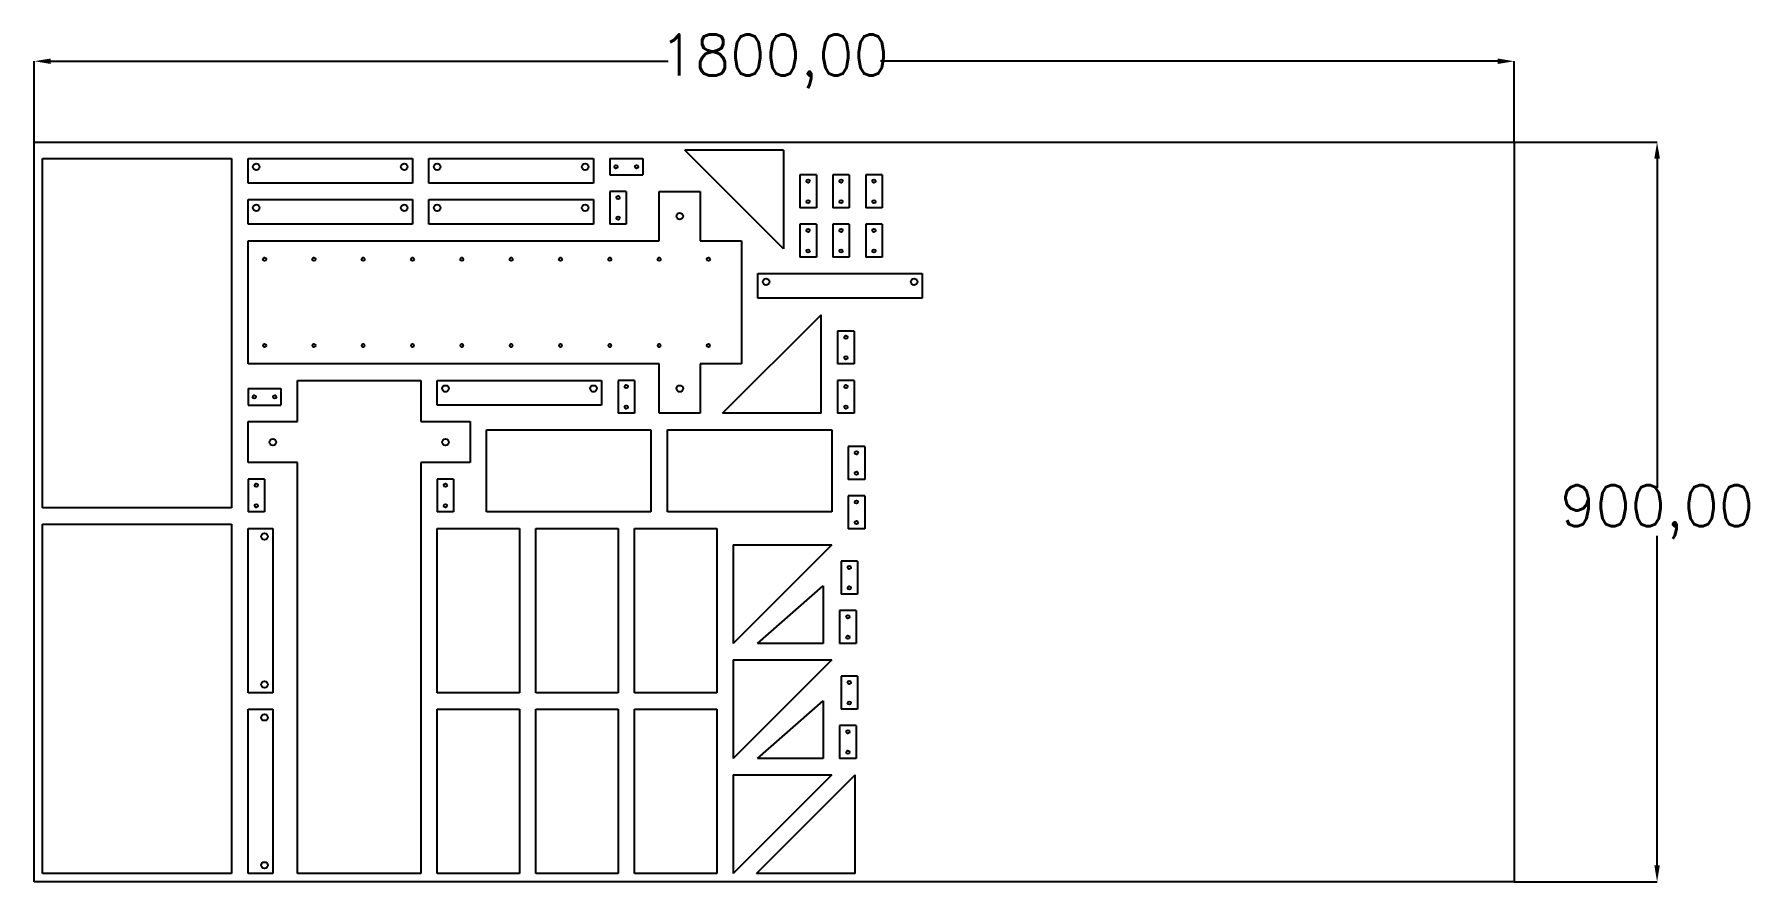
# Model space of a CAD drawing. Header units: millimetres. Extents: x 0 to 12015, y -945 to 7694.
# Drawn here: x 0 to 2085, y 0 to 1031 of the extents above; entities that cross this region are included whole.
import ezdxf

# ---------------------------------------------------------------- set-up
doc = ezdxf.new("R2010")
doc.units = ezdxf.units.MM
doc.header["$PDSIZE"] = -1
doc.styles.get("Standard").update_dxf_attribs({"font": 'txt.shx', "height": 80})
doc.dimstyles.new('ISO-25', dxfattribs={"dimtxt": 2.5, "dimasz": 2.5, "dimexe": 1.25, "dimexo": 0.625, "dimtad": 1, "dimtxsty": 'Standard', "dimcen": 2.5, "dimadec": 0, "dimazin": 0, "dimtfac": 1, "dimtmove": 0, "dimatfit": 3, "dimfxl": 1, "dimarcsym": 0})

msp = doc.modelspace()

# ---------------------------------------------------------------- blocks, each defined once
blk = doc.blocks.new('*D1')
at = {"color": 0, "lineweight": -2, "transparency": 16777216}
for p, q in [((0, 900), (0, 998.4)), ((20, 998.4), (770.8, 998.4)), ((1780, 998.4), (1029.2, 998.4)), ((1800, 900), (1800, 998.4))]:
    blk.add_line(p, q, dxfattribs=at)
at = {"color": 0, "transparency": 16777216}
for points in [[(20, 1001.7), (20, 995.1), (0, 998.4)], [(1780, 1001.7), (1780, 995.1), (1800, 998.4)]]:
    blk.add_solid(points, dxfattribs=at)
at = {"layer": 'Defpoints', "color": 0, "transparency": 16777216}
for p in [(1800, 998.4), (0, 900), (1800, 900)]:
    blk.add_point(p, dxfattribs=at)
at = {"color": 0, "transparency": 16777216, "insert": (900, 998.4), "char_height": 50, "attachment_point": 5}
blk.add_mtext('1800,00', dxfattribs=at)
blk = doc.blocks.new('*D2')
at = {"color": 0, "lineweight": -2, "transparency": 16777216}
for p, q in [((1800, 900), (1973.7, 900)), ((1973.7, 880), (1973.7, 479.2)), ((1973.7, 20), (1973.7, 420.8)), ((1800, 0), (1973.7, 0))]:
    blk.add_line(p, q, dxfattribs=at)
at = {"color": 0, "transparency": 16777216}
for points in [[(1970.4, 880), (1977.1, 880), (1973.7, 900)], [(1970.4, 20), (1977.1, 20), (1973.7, 0)]]:
    blk.add_solid(points, dxfattribs=at)
at = {"layer": 'Defpoints', "color": 0, "transparency": 16777216}
for p in [(1800, 900), (1800, 0), (1973.7, 0)]:
    blk.add_point(p, dxfattribs=at)
at = {"color": 0, "transparency": 16777216, "insert": (1973.7, 450), "char_height": 50, "attachment_point": 5}
blk.add_mtext('900,00', dxfattribs=at)

# ---------------------------------------------------------------- dimensions: what is measured, and where the dimension line sits
dim = msp.add_linear_dim(base=(1800, 998.399), p1=(0, 900), p2=(1800, 900), dimstyle='ISO-25', override={"dimtxt": 50, "dimasz": 20, "dimexe": 0.003175, "dimexo": 0, "dimgap": 0.001524, "dimtad": 0, "dimtih": 1, "dimtoh": 1, "dimzin": 1, "dimadec": 2, "dimtzin": 1})
dim.commit()
dim.dimension.update_dxf_attribs({"geometry": '*D1', "text_midpoint": (900, 998.399)})
dim = msp.add_linear_dim(base=(1973.727, 0), p1=(1800, 900), p2=(1800, 0), angle=90, dimstyle='ISO-25', override={"dimtxt": 50, "dimasz": 20, "dimexe": 0.003175, "dimexo": 0, "dimgap": 0.001524, "dimtad": 0, "dimtih": 1, "dimtoh": 1, "dimzin": 1, "dimadec": 2, "dimtzin": 1})
dim.commit()
dim.dimension.update_dxf_attribs({"geometry": '*D2', "text_midpoint": (1973.727, 450)})

# ---------------------------------------------------------------- linework, layer by layer
for p, q in [((0, 0), (0, 900)), ((0, 900), (1800, 900)), ((1800, 900), (1800, 0)), ((1800, 0), (0, 0))]:
    msp.add_line(p, q)
at = {"color": 7, "linetype": 'Continuous', "lineweight": 25}
for p, q in [((10, 880), (240, 880)), ((10, 455), (10, 880)), ((240, 880), (240, 455)), ((260, 880), (460, 880)), ((260, 850), (260, 880)), ((460, 880), (460, 850)), ((480, 880), (680, 880)), ((480, 850), (480, 880)), ((680, 880), (680, 850)), ((700, 880), (700, 860)), ((700, 880), (740, 880)), ((740, 880), (740, 860)), ((911.213, 890), (791.213, 890)), ((911.213, 770), (791.213, 890)), ((911.213, 890), (911.213, 770)), ((700, 860), (740, 860)), ((951.213, 860), (931.213, 860)), ((931.213, 860), (931.213, 820)), ((951.213, 860), (951.213, 820)), ((991.213, 860), (971.213, 860)), ((971.213, 860), (971.213, 820)), ((991.213, 860), (991.213, 820)), ((1031.213, 860), (1011.213, 860)), ((1011.213, 860), (1011.213, 820)), ((1031.213, 860), (1031.213, 820)), ((460, 850), (260, 850)), ((680, 850), (480, 850)), ((720, 840), (700, 840)), ((700, 840), (700, 800)), ((720, 840), (720, 800)), ((760, 840), (810, 840)), ((760, 780), (760, 840)), ((810, 840), (810, 780)), ((260, 830), (460, 830)), ((260, 800), (260, 830)), ((460, 830), (460, 800)), ((480, 830), (680, 830)), ((480, 800), (480, 830)), ((680, 830), (680, 800)), ((951.213, 820), (931.213, 820)), ((991.213, 820), (971.213, 820)), ((1031.213, 820), (1011.213, 820)), ((460, 800), (260, 800)), ((680, 800), (480, 800)), ((720, 800), (700, 800)), ((951.213, 800), (931.213, 800)), ((931.213, 800), (931.213, 760)), ((951.213, 800), (951.213, 760)), ((991.213, 800), (971.213, 800)), ((971.213, 800), (971.213, 760)), ((991.213, 800), (991.213, 760)), ((1031.213, 800), (1011.213, 800)), ((1011.213, 800), (1011.213, 760)), ((1031.213, 800), (1031.213, 760)), ((260, 780), (760, 780)), ((260, 630), (260, 780)), ((810, 780), (860, 780)), ((860, 780), (860, 630)), ((951.213, 760), (931.213, 760)), ((991.213, 760), (971.213, 760)), ((1031.213, 760), (1011.213, 760)), ((880, 740), (1080, 740)), ((880, 710), (880, 740)), ((1080, 740), (1080, 710)), ((1080, 710), (880, 710)), ((837.071, 570), (957.071, 690)), ((957.071, 570), (957.071, 690)), ((997.071, 670), (977.071, 670)), ((977.071, 670), (977.071, 630)), ((997.071, 670), (997.071, 630)), ((760, 630), (260, 630)), ((760, 570), (760, 630)), ((810, 630), (810, 570)), ((860, 630), (810, 630)), ((997.071, 630), (977.071, 630)), ((320, 610), (470, 610)), ((320, 560), (320, 610)), ((470, 610), (470, 560)), ((490, 610), (690, 610)), ((490, 580), (490, 610)), ((690, 610), (690, 580)), ((730, 610), (710, 610)), ((710, 610), (710, 570)), ((730, 610), (730, 570)), ((997.071, 610), (977.071, 610)), ((977.071, 610), (977.071, 570)), ((997.071, 610), (997.071, 570)), ((260, 600), (260, 580)), ((260, 600), (300, 600)), ((300, 600), (300, 580)), ((260, 580), (300, 580)), ((690, 580), (490, 580)), ((730, 570), (710, 570)), ((810, 570), (760, 570)), ((957.071, 570), (837.071, 570)), ((997.071, 570), (977.071, 570)), ((260, 560), (320, 560)), ((260, 510), (260, 560)), ((470, 560), (530, 560)), ((530, 560), (530, 510)), ((550, 450), (550, 550)), ((550, 550), (750, 550)), ((750, 550), (750, 450)), ((770, 450), (770, 550)), ((770, 550), (970, 550)), ((970, 550), (970, 450)), ((1010, 529.561), (990, 529.561)), ((990, 529.561), (990, 489.561)), ((1010, 529.561), (1010, 489.561)), ((320, 510), (260, 510)), ((320, 10), (320, 510)), ((470, 510), (470, 10)), ((530, 510), (470, 510)), ((280, 490), (260, 490)), ((260, 490), (260, 450)), ((280, 490), (280, 450)), ((510, 490), (490, 490)), ((490, 490), (490, 450)), ((510, 490), (510, 450)), ((1010, 489.561), (990, 489.561)), ((1010, 469.561), (990, 469.561)), ((990, 469.561), (990, 429.561)), ((1010, 469.561), (1010, 429.561)), ((240, 455), (10, 455)), ((280, 450), (260, 450)), ((510, 450), (490, 450)), ((750, 450), (550, 450)), ((970, 450), (770, 450)), ((10, 435), (240, 435)), ((10, 10), (10, 435)), ((240, 435), (240, 10)), ((260, 430), (290, 430)), ((260, 230), (260, 430)), ((290, 430), (290, 230)), ((490, 430), (590, 430)), ((490, 230), (490, 430)), ((590, 430), (590, 230)), ((610, 430), (710, 430)), ((610, 230), (610, 430)), ((710, 430), (710, 230)), ((730, 430), (830, 430)), ((730, 230), (730, 430)), ((830, 430), (830, 230)), ((1010, 429.561), (990, 429.561)), ((850, 410), (970, 410)), ((850, 410), (850, 290)), ((970, 410), (850, 290)), ((1001.213, 390), (981.213, 390)), ((981.213, 390), (981.213, 350)), ((1001.213, 390), (1001.213, 350)), ((879.52, 290), (959.52, 360)), ((959.52, 360), (959.52, 290)), ((1001.213, 350), (981.213, 350)), ((999.52, 330), (979.52, 330)), ((979.52, 330), (979.52, 290)), ((999.52, 330), (999.52, 290)), ((959.52, 290), (879.52, 290)), ((999.52, 290), (979.52, 290)), ((850, 270), (970, 270)), ((850, 270), (850, 150)), ((970, 270), (850, 150)), ((290, 230), (260, 230)), ((590, 230), (490, 230)), ((710, 230), (610, 230)), ((830, 230), (730, 230)), ((1001.213, 250), (981.213, 250)), ((981.213, 250), (981.213, 210)), ((1001.213, 250), (1001.213, 210)), ((260, 210), (290, 210)), ((260, 10), (260, 210)), ((290, 210), (290, 10)), ((490, 210), (590, 210)), ((490, 10), (490, 210)), ((590, 210), (590, 10)), ((610, 210), (710, 210)), ((610, 10), (610, 210)), ((710, 210), (710, 10)), ((730, 210), (830, 210)), ((730, 10), (730, 210)), ((830, 210), (830, 10)), ((879.52, 150), (959.52, 220)), ((959.52, 220), (959.52, 150)), ((1001.213, 210), (981.213, 210)), ((999.52, 190), (979.52, 190)), ((979.52, 190), (979.52, 150)), ((999.52, 190), (999.52, 150)), ((959.52, 150), (879.52, 150)), ((999.52, 150), (979.52, 150)), ((850, 130), (970, 130)), ((850, 130), (850, 10)), ((970, 130), (850, 10)), ((878.284, 10), (998.284, 130)), ((998.284, 10), (998.284, 130)), ((240, 10), (10, 10)), ((290, 10), (260, 10)), ((470, 10), (320, 10)), ((590, 10), (490, 10)), ((710, 10), (610, 10)), ((830, 10), (730, 10)), ((998.284, 10), (878.284, 10))]:
    msp.add_line(p, q, dxfattribs=at)
for centre, radius in [((270, 870), 4), ((450, 870), 4), ((490, 870), 4), ((670, 870), 4), ((707.5, 870), 2), ((732.5, 870), 2), ((710, 832.5), 2), ((941.213, 852.5), 2), ((981.213, 852.5), 2), ((1021.213, 852.5), 2), ((270, 820), 4), ((450, 820), 4), ((490, 820), 4), ((670, 820), 4), ((785, 810), 4), ((941.213, 827.5), 2), ((981.213, 827.5), 2), ((1021.213, 827.5), 2), ((710, 807.5), 2), ((941.213, 792.5), 2), ((981.213, 792.5), 2), ((1021.213, 792.5), 2), ((280, 757.5), 2), ((340, 757.5), 2), ((400, 757.5), 2), ((460, 757.5), 2), ((520, 757.5), 2), ((580, 757.5), 2), ((640, 757.5), 2), ((700, 757.5), 2), ((760, 757.5), 2), ((820, 757.5), 2), ((941.213, 767.5), 2), ((981.213, 767.5), 2), ((1021.213, 767.5), 2), ((890, 730), 4), ((1070, 730), 4), ((280, 652.5), 2), ((340, 652.5), 2), ((400, 652.5), 2), ((460, 652.5), 2), ((520, 652.5), 2), ((580, 652.5), 2), ((640, 652.5), 2), ((700, 652.5), 2), ((760, 652.5), 2), ((820, 652.5), 2), ((987.071, 662.5), 2), ((987.071, 637.5), 2), ((267.5, 590), 2), ((292.5, 590), 2), ((500, 600), 4), ((680, 600), 4), ((720, 602.5), 2), ((785, 600), 4), ((987.071, 602.5), 2), ((720, 577.5), 2), ((987.071, 577.5), 2), ((290, 535), 4), ((500, 535), 4), ((1000, 522.061), 2), ((270, 482.5), 2), ((500, 482.5), 2), ((1000, 497.061), 2), ((270, 457.5), 2), ((500, 457.5), 2), ((1000, 462.061), 2), ((1000, 437.061), 2), ((280, 420), 4), ((991.213, 382.5), 2), ((991.213, 357.5), 2), ((989.52, 322.5), 2), ((989.52, 297.5), 2), ((280, 240), 4), ((991.213, 242.5), 2), ((991.213, 217.5), 2), ((280, 200), 4), ((989.52, 182.5), 2), ((989.52, 157.5), 2), ((280, 20), 4)]:
    msp.add_circle(centre, radius, dxfattribs=at)

msp.set_redraw_order([(e.dxf.handle, doc.entitydb.next_handle()) for e in msp.query("TEXT MTEXT ATTDEF DIMENSION ARC_DIMENSION")])  # texts and dimensions are drawn at this point

doc.saveas('drawing.dxf')
